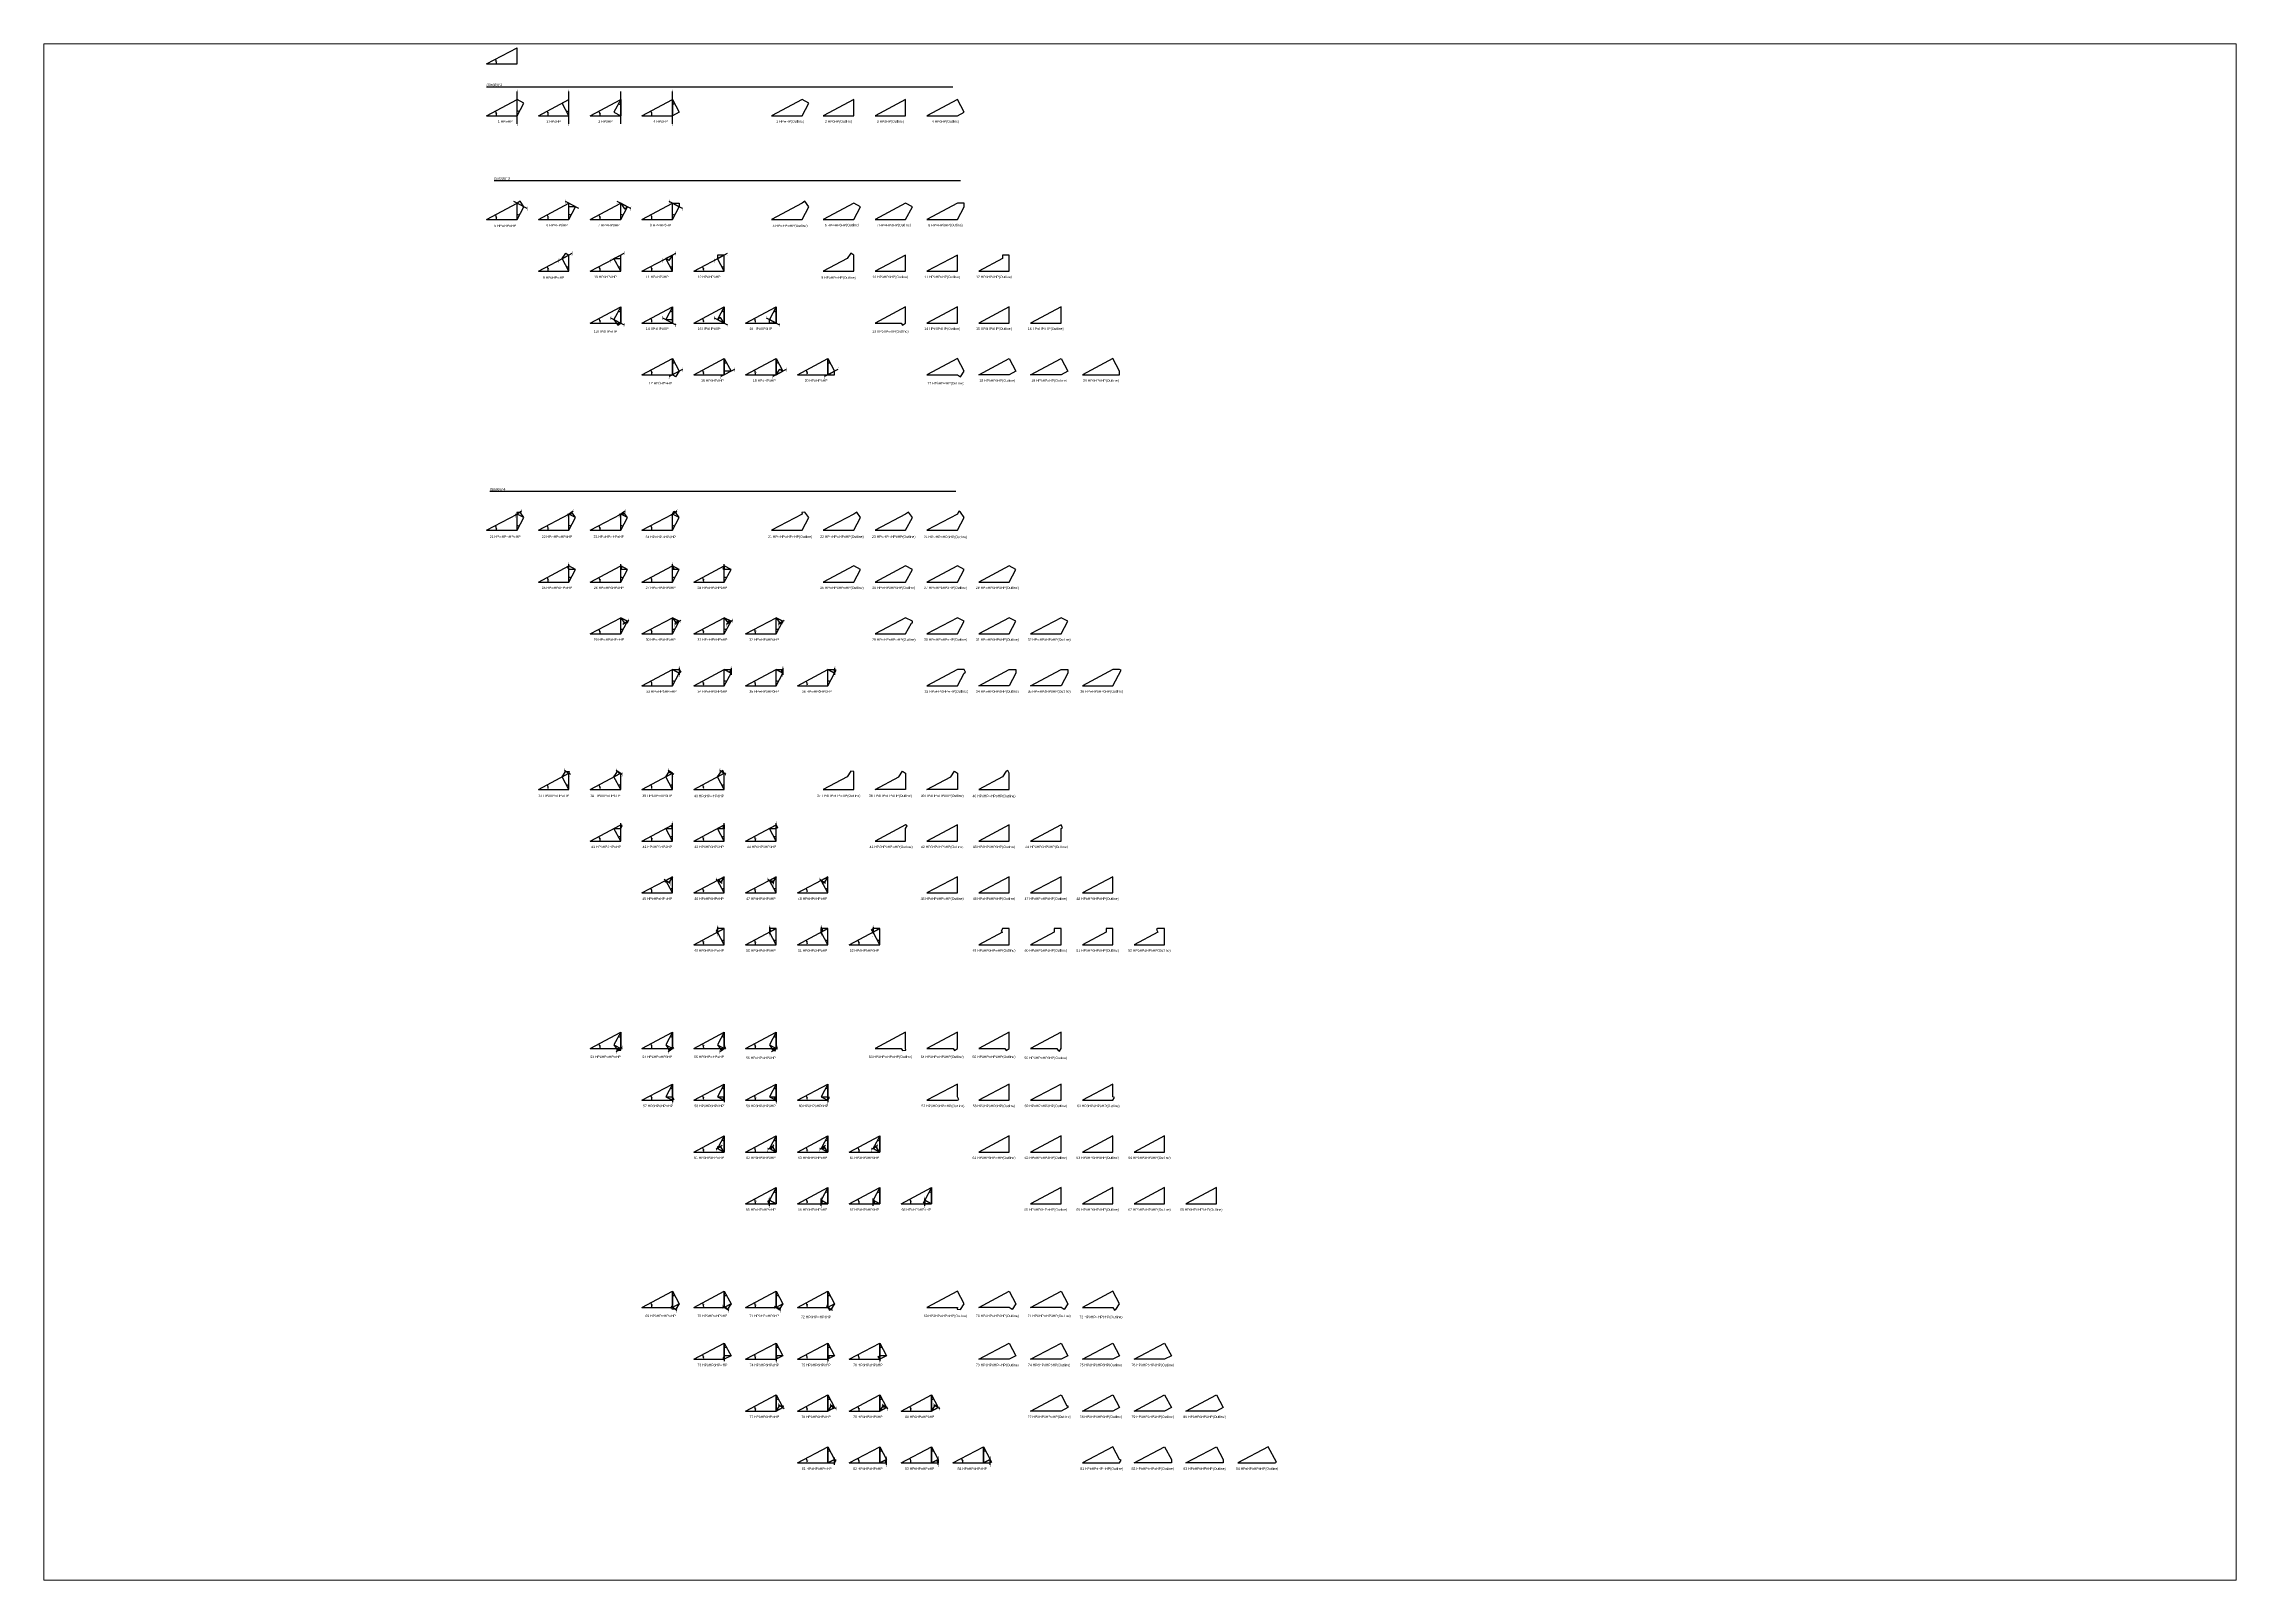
# Paper-space layout 'Layout1' of a CAD drawing. Header units: millimetres. Extents: x 29 to 262, y 20 to 183.
# The model-space entities are those that its viewports show. They can reach past a viewport. Long polylines and large blocks are cut down to what shows.
import ezdxf
from ezdxf.enums import TextEntityAlignment as Align

# ---------------------------------------------------------------- set-up
doc = ezdxf.new("R2010")
doc.units = ezdxf.units.MM
doc.header["$PDMODE"] = 35
doc.linetypes.add('DASHED', pattern=[19.05, 12.7, -6.35])
for name, color, linetype in [('BASE', 170, 'Continuous'), ('HYPOTENUSE', 20, 'Continuous'), ('PERPENDICULAR', 90, 'Continuous')]:
    doc.layers.add(name, color=color, linetype=linetype)
doc.styles.add('Arial', font='arial.ttf')
doc.dimstyles.new('ISO-25', dxfattribs={"dimtxt": 250, "dimasz": 100, "dimexe": 1.25, "dimexo": 0.625, "dimgap": 100, "dimtad": 1, "dimdec": 0, "dimtxsty": 'Arial', "dimcen": 2.5, "dimadec": 0, "dimazin": 0, "dimtfac": 1, "dimtdec": 0, "dimtmove": 0, "dimatfit": 3, "dimfxl": 1, "dimarcsym": 0})

# ---------------------------------------------------------------- blocks, each defined once
blk = doc.blocks.new('*D2')
at = {"color": 0, "lineweight": -2, "ltscale": 100, "transparency": 16777216}
blk.add_arc((0, 0), 4906, 4.088446, 23.911554, dxfattribs=at)
at = {"color": 0, "ltscale": 100, "transparency": 16777216}
for points in [[(4432, 1963), (4537, 2014), (4332, 2303)], [(4952, 352), (4835, 348), (4906, 0)]]:
    blk.add_solid(points, dxfattribs=at)
at = {"layer": 'Defpoints', "color": 0, "ltscale": 100, "transparency": 16777216}
for p in [(0, 0), (0, 0), (4841, 796), (15000, 7976), (15000, 0)]:
    blk.add_point(p, dxfattribs=at)
at = {"color": 0, "ltscale": 100, "transparency": 16777216, "insert": (5055, 1260), "char_height": 400, "attachment_point": 5, "rotation": 284, "style": 'Arial'}
blk.add_mtext('28°', dxfattribs=at)
blk = doc.blocks.new('GTN')
at = {"layer": 'BASE'}
blk.add_line((0, 0), (15000, 0), dxfattribs=at)
at = {"layer": 'HYPOTENUSE'}
blk.add_line((0, 0), (15000, 7975.6), dxfattribs=at)
at = {"layer": 'PERPENDICULAR'}
blk.add_line((15000, 0), (15000, 7975.6), dxfattribs=at)
at = {"color": 4, "ltscale": 100}
dim = blk.add_angular_dim_2l(base=(4841, 795.6), line1=((0, 0), (15000, 0)), line2=((0, 0), (15000, 7975.6)), dimstyle='ISO-25', override={"dimtxt": 400, "dimasz": 350, "dimgap": 100}, dxfattribs=at)
dim.commit()
dim.dimension.update_dxf_attribs({"geometry": '*D2', "text_midpoint": (5055.4, 1260.5)})

msp = doc.modelspace()

# ---------------------------------------------------------------- linework, layer by layer
at = {"linetype": 'DASHED', "ltscale": 100}
for p, q in [((130908, 5371), (360253, 5371)), ((134673, -40707), (364019, -40707)), ((132445, -193604), (361791, -193604))]:
    msp.add_line(p, q, dxfattribs=at)
at = {"linetype": 'DASHED', "ltscale": 70}
for p, q in [((145908, -12928), (145908, 3023)), ((171391, -12928), (171391, 3023)), ((196873, -12928), (196873, 3023)), ((222356, -12928), (222356, 3023)), ((150867, -54567), (144255, -51052)), ((176350, -54567), (169738, -51052)), ((201832, -54567), (195220, -51052)), ((227315, -54567), (220703, -51052)), ((166431, -80050), (173044, -76535)), ((191914, -80050), (198526, -76535)), ((217397, -80050), (224009, -76535)), ((242880, -80050), (249492, -76535)), ((191914, -108235), (198526, -111751)), ((217397, -108235), (224009, -111751)), ((242880, -108235), (249492, -111751)), ((268363, -108235), (274975, -111751)), ((227315, -133718), (220703, -137234)), ((252798, -133718), (246186, -137234)), ((278281, -133718), (271669, -137234)), ((303764, -133718), (297152, -137234)), ((148094, -203353), (145179, -205319)), ((173577, -203353), (170662, -205319)), ((199059, -203353), (196145, -205319)), ((224542, -203353), (221628, -205319)), ((171391, -232947), (171391, -229432)), ((196873, -232947), (196873, -229432)), ((222356, -232947), (222356, -229432)), ((247839, -232947), (247839, -229432)), ((197993, -259026), (200908, -257060)), ((223476, -259026), (226391, -257060)), ((248959, -259026), (251874, -257060)), ((274442, -259026), (277357, -257060)), ((225662, -280397), (225662, -283913)), ((251145, -280397), (251145, -283913)), ((276628, -280397), (276628, -283913)), ((302111, -280397), (302111, -283913)), ((169205, -330767), (172119, -332733)), ((194687, -330767), (197602, -332733)), ((220170, -330767), (223085, -332733)), ((245653, -330767), (248568, -332733)), ((196873, -360361), (196873, -356846)), ((222356, -360361), (222356, -356846)), ((247839, -360361), (247839, -356846)), ((273322, -360361), (273322, -356846)), ((221236, -386440), (218321, -384474)), ((246719, -386440), (243804, -384474)), ((272202, -386440), (269287, -384474)), ((297685, -386440), (294770, -384474)), ((244533, -407811), (244533, -411327)), ((270016, -407811), (270016, -411327)), ((295499, -407811), (295499, -411327)), ((320981, -407811), (320981, -411327)), ((194687, -469106), (197602, -467140)), ((220170, -469106), (223085, -467140)), ((245653, -469106), (248568, -467140)), ((271136, -469106), (274051, -467140)), ((222356, -490478), (222356, -493993)), ((247839, -490478), (247839, -493993)), ((273322, -490478), (273322, -493993)), ((298805, -490478), (298805, -493993)), ((246719, -515365), (243804, -517331)), ((272202, -515365), (269287, -517331)), ((297685, -515365), (294770, -517331)), ((323167, -515365), (320253, -517331)), ((270016, -544959), (270016, -541443)), ((295499, -544959), (295499, -541443)), ((320981, -544959), (320981, -541443)), ((346464, -544959), (346464, -541443)), ((224542, -596520), (221628, -594554)), ((250025, -596520), (247110, -594554)), ((275508, -596520), (272593, -594554)), ((300991, -596520), (298076, -594554)), ((247839, -617892), (247839, -621407)), ((273322, -617892), (273322, -621407)), ((298805, -617892), (298805, -621407)), ((324287, -617892), (324287, -621407)), ((274442, -642779), (277357, -644745)), ((299925, -642779), (302839, -644745)), ((325408, -642779), (328322, -644745)), ((350890, -642779), (353805, -644745)), ((302111, -672373), (302111, -668857)), ((327594, -672373), (327594, -668857)), ((353076, -672373), (353076, -668857)), ((378559, -672373), (378559, -668857))]:
    msp.add_line(p, q, dxfattribs=at)
at = {"linetype": 'DASHED'}
for points in [[(286063, -965), (271063, -8941), (286063, -8941), (289369, -2723)], [(311546, -965), (296546, -8941), (311546, -8941)], [(337029, -965), (322029, -8941), (337029, -8941)], [(365818, -7183), (362512, -965), (347512, -8941), (362512, -8941)], [(286063, -51931), (271063, -59906), (286063, -59906), (289369, -53689), (287521, -50948)], [(311546, -51931), (296546, -59906), (311546, -59906), (314852, -53689)], [(337029, -51931), (322029, -59906), (337029, -59906), (340335, -53689)], [(365818, -51931), (362512, -51931), (347512, -59906), (362512, -59906), (365818, -53689)], [(310089, -76431), (308240, -79171), (296546, -85389), (311546, -85389), (311546, -77413)], [(337029, -77413), (322029, -85389), (337029, -85389)], [(362512, -77413), (347512, -85389), (362512, -85389)], [(384689, -79171), (372995, -85389), (387995, -85389), (387995, -77413), (384689, -77413)], [(337029, -110872), (337029, -102896), (322029, -110872), (334909, -110872), (335572, -111855)], [(362512, -110872), (362512, -102896), (347512, -110872)], [(387995, -110872), (387995, -102896), (372995, -110872)], [(398477, -110872), (413477, -110872), (413477, -102896)], [(365818, -134597), (362512, -128379), (347512, -136355), (362512, -136355), (363969, -137338)], [(387995, -136355), (372995, -136355), (387995, -128379), (391301, -134597)], [(413477, -136355), (398477, -136355), (413477, -128379), (416783, -134597)], [(442266, -134597), (438960, -128379), (423960, -136355), (442266, -136355)], [(286063, -204828), (271063, -212803), (286063, -212803), (289369, -206585), (287521, -203845), (285977, -204007)], [(311546, -204828), (296546, -212803), (311546, -212803), (314852, -206585), (313003, -203845)], [(337029, -204828), (322029, -212803), (337029, -212803), (340335, -206585), (338486, -203845)], [(363240, -203457), (362512, -204828), (347512, -212803), (362512, -212803), (365818, -206585), (363969, -203845)], [(311546, -230310), (296546, -238286), (311546, -238286), (314852, -232068)], [(340335, -232068), (337029, -230310), (322029, -238286), (337029, -238286)], [(362512, -230310), (347512, -238286), (362512, -238286), (365818, -232068)], [(387995, -230310), (372995, -238286), (387995, -238286), (391301, -232068)], [(340335, -257551), (337029, -255793), (322029, -263769), (337029, -263769), (339868, -258430), (340421, -258372)], [(365818, -257551), (362512, -255793), (347512, -263769), (362512, -263769)], [(391301, -257551), (387995, -255793), (372995, -263769), (387995, -263769)], [(413477, -263769), (416783, -257551), (413477, -255793), (398477, -263769)], [(365818, -281276), (362512, -281276), (347512, -289252), (362512, -289252), (365818, -283034), (366546, -282647)], [(391301, -283034), (387995, -289252), (372995, -289252), (387995, -281276), (391301, -281276)], [(416783, -283034), (413477, -289252), (398477, -289252), (413477, -281276), (416783, -281276)], [(442266, -281276), (438960, -281276), (423960, -289252), (438960, -289252), (442995, -281664)], [(310089, -331259), (308240, -334000), (296546, -340217), (311546, -340217), (311546, -332242), (311632, -331421)], [(337029, -332242), (337029, -340217), (322029, -340217), (333723, -334000), (335572, -331259)], [(362512, -332242), (362512, -340217), (347512, -340217), (359206, -334000), (361054, -331259)], [(386537, -331259), (384689, -334000), (372995, -340217), (387995, -340217), (387995, -332242), (387266, -330871)], [(337029, -357725), (322029, -365700), (337029, -365700), (337029, -359482), (337758, -358112)], [(362512, -357725), (347512, -365700), (362512, -365700)], [(387995, -357725), (372995, -365700), (387995, -365700)], [(414206, -359095), (413477, -357725), (398477, -365700), (413477, -365700), (413477, -359482)], [(362512, -383207), (347512, -391183), (362512, -391183)], [(387995, -383207), (372995, -391183), (387995, -391183)], [(413477, -383207), (398477, -391183), (413477, -391183)], [(438960, -383207), (423960, -391183), (438960, -391183)], [(384689, -410448), (372995, -416666), (387995, -416666), (387995, -408690), (384689, -408690), (383960, -410061)], [(410171, -410448), (398477, -416666), (413477, -416666), (413477, -408690), (410171, -408690)], [(435654, -410448), (423960, -416666), (438960, -416666), (438960, -408690), (435654, -408690)], [(460408, -409078), (461137, -410448), (449443, -416666), (464443, -416666), (464443, -408690), (461137, -408690)], [(337029, -467632), (337029, -459656), (322029, -467632), (334909, -467632), (335572, -468615), (337115, -468452)], [(362512, -467632), (362512, -459656), (347512, -467632), (360391, -467632), (361054, -468615)], [(387995, -467632), (387995, -459656), (372995, -467632), (385874, -467632), (386537, -468615)], [(412749, -469002), (413477, -467632), (413477, -459656), (398477, -467632), (411357, -467632), (412020, -468615)], [(363240, -492727), (362512, -491356), (362512, -485139), (347512, -493114), (362512, -493114)], [(387995, -493114), (387995, -485139), (372995, -493114)], [(413477, -493114), (413477, -485139), (398477, -493114)], [(438960, -491356), (438960, -485139), (423960, -493114), (438960, -493114), (439689, -491744)], [(387995, -518597), (387995, -510622), (372995, -518597)], [(413477, -518597), (413477, -510622), (398477, -518597)], [(438960, -518597), (438960, -510622), (423960, -518597)], [(464443, -518597), (464443, -510622), (449443, -518597)], [(398477, -544080), (413477, -544080), (413477, -536104)], [(423960, -544080), (438960, -544080), (438960, -536104)], [(449443, -544080), (464443, -544080), (464443, -536104)], [(474926, -544080), (489926, -544080), (489926, -536104)], [(365818, -593288), (362512, -587070), (347512, -595046), (362512, -595046), (362425, -595866), (363969, -596029)], [(387995, -595046), (372995, -595046), (387995, -587070), (391301, -593288), (389452, -596029)], [(413477, -595046), (398477, -595046), (413477, -587070), (416783, -593288), (414935, -596029)], [(442266, -593288), (438960, -587070), (423960, -595046), (438960, -595046), (439689, -596416), (440418, -596029)], [(387995, -620528), (372995, -620528), (387995, -612553), (391301, -618771)], [(413477, -620528), (398477, -620528), (413477, -612553), (416783, -618771)], [(438960, -620528), (423960, -620528), (438960, -612553), (442266, -618771)], [(464443, -620528), (449443, -620528), (464443, -612553), (467749, -618771)], [(416870, -643433), (416783, -644253), (413477, -646011), (398477, -646011), (413477, -638036), (416316, -643375)], [(438960, -646011), (423960, -646011), (438960, -638036), (442266, -644253)], [(464443, -646011), (449443, -646011), (464443, -638036), (467749, -644253)], [(489926, -646011), (474926, -646011), (489926, -638036), (493232, -644253)], [(442266, -669736), (438960, -663518), (423960, -671494), (442266, -671494), (442995, -670124)], [(467749, -669736), (467749, -671494), (449443, -671494), (464443, -663518)], [(493232, -669736), (493232, -671494), (474926, -671494), (489926, -663518)], [(519443, -671107), (515409, -663518), (500409, -671494), (518715, -671494)]]:
    msp.add_lwpolyline(points, close=True, dxfattribs=at)

# ---------------------------------------------------------------- block references
for p in [(130908, 16542), (130908, -8941), (156391, -8941), (181873, -8941), (207356, -8941), (130908, -59906), (156391, -59906), (181873, -59906), (207356, -59906), (156391, -85389), (181873, -85389), (207356, -85389), (232839, -85389), (181873, -110872), (207356, -110872), (232839, -110872), (258322, -110872), (207356, -136355), (232839, -136355), (258322, -136355), (283805, -136355), (130908, -212803), (156391, -212803), (181873, -212803), (207356, -212803), (156391, -238286), (181873, -238286), (207356, -238286), (232839, -238286), (181873, -263769), (207356, -263769), (232839, -263769), (258322, -263769), (207356, -289252), (232839, -289252), (258322, -289252), (283805, -289252), (156391, -340217), (181873, -340217), (207356, -340217), (232839, -340217), (181873, -365700), (207356, -365700), (232839, -365700), (258322, -365700), (207356, -391183), (232839, -391183), (258322, -391183), (283805, -391183), (232839, -416666), (258322, -416666), (283805, -416666), (309287, -416666), (181873, -467632), (207356, -467632), (232839, -467632), (258322, -467632), (207356, -493114), (232839, -493114), (258322, -493114), (283805, -493114), (232839, -518597), (258322, -518597), (283805, -518597), (309287, -518597), (258322, -544080), (283805, -544080), (309287, -544080), (334770, -544080), (207356, -595046), (232839, -595046), (258322, -595046), (283805, -595046), (232839, -620528), (258322, -620528), (283805, -620528), (309287, -620528), (258322, -646011), (283805, -646011), (309287, -646011), (334770, -646011), (283805, -671494), (309287, -671494), (334770, -671494), (360253, -671494)]:
    msp.add_blockref('GTN', p, dxfattribs=at)
at = {"linetype": 'DASHED', "ltscale": 100}
for p, xscale, yscale, zscale, rotation in [((145908, -8941), 0.4694715627858909, 0.4694715627858909, 0.4694715627858909, 62), ((171391, -8941), -0.4694715627858909, 0.4694715627858909, 0.4694715627858909, 298), ((196873, -965), 0.469471562785891, 0.469471562785891, 0.469471562785891, 242), ((222356, -965), -0.469471562785891, 0.469471562785891, 0.469471562785891, 118), ((145908, -59906), 0.4694715627858909, 0.4694715627858909, 0.4694715627858909, 62), ((149214, -53689), 0.220403548264628, 0.220403548264628, 0.220403548264628, 124), ((171391, -59906), 0.4694715627858909, 0.4694715627858909, 0.4694715627858909, 62), ((196873, -59906), 0.4694715627858909, 0.4694715627858909, 0.4694715627858909, 62), ((196873, -51931), 0.220403548264628, 0.220403548264628, 0.220403548264628, 304.0000000000001), ((222356, -59906), 0.4694715627858909, 0.4694715627858909, 0.4694715627858909, 62), ((222356, -51931), -0.220403548264628, 0.220403548264628, 0.220403548264628, 180), ((168084, -79171), -0.220403548264628, 0.220403548264628, 0.220403548264628, 235.9999999999998), ((171391, -85389), -0.4694715627858909, 0.4694715627858909, 0.4694715627858909, 298), ((196873, -85389), -0.4694715627858909, 0.4694715627858909, 0.4694715627858909, 298), ((222356, -77413), -0.220403548264628, 0.220403548264628, 0.220403548264628, 55.99999999999988), ((222356, -85389), -0.4694715627858909, 0.4694715627858909, 0.4694715627858909, 298), ((247839, -85389), -0.4694715627858909, 0.4694715627858909, 0.4694715627858909, 298), ((247839, -77413), 0.220403548264628, 0.220403548264628, 0.220403548264628, 180), ((196873, -102896), 0.469471562785891, 0.469471562785891, 0.469471562785891, 242), ((222356, -102896), 0.469471562785891, 0.469471562785891, 0.469471562785891, 242), ((247839, -102896), 0.469471562785891, 0.469471562785891, 0.469471562785891, 242), ((273322, -102896), 0.469471562785891, 0.469471562785891, 0.469471562785891, 242), ((193567, -109114), 0.220403548264628, 0.220403548264628, 0.220403548264628, 304.0000000000001), ((219050, -109114), -0.220403548264628, 0.220403548264628, 0.220403548264628, 180), ((247839, -110872), 0.220403548264628, 0.220403548264628, 0.220403548264628, 124), ((222356, -128379), -0.469471562785891, 0.469471562785891, 0.469471562785891, 118), ((247839, -128379), -0.469471562785891, 0.469471562785891, 0.469471562785891, 118), ((273322, -128379), -0.469471562785891, 0.469471562785891, 0.469471562785891, 118), ((298805, -128379), -0.469471562785891, 0.469471562785891, 0.469471562785891, 118), ((225662, -134597), -0.220403548264628, 0.220403548264628, 0.220403548264628, 55.99999999999988), ((251145, -134597), 0.220403548264628, 0.220403548264628, 0.220403548264628, 180), ((273322, -136355), -0.220403548264628, 0.220403548264628, 0.220403548264628, 235.9999999999998), ((145908, -212803), 0.4694715627858909, 0.4694715627858909, 0.4694715627858909, 62), ((147365, -203845), 0.103473198247351, 0.103473198247351, 0.103473198247351, 185.9999999999999), ((149214, -206585), 0.220403548264628, 0.220403548264628, 0.220403548264628, 124), ((171391, -212803), 0.4694715627858909, 0.4694715627858909, 0.4694715627858909, 62), ((172848, -203845), -0.103473198247351, 0.103473198247351, 0.103473198247351, 61.99999999999994), ((174697, -206585), 0.220403548264628, 0.220403548264628, 0.220403548264628, 124), ((196873, -212803), 0.4694715627858909, 0.4694715627858909, 0.4694715627858909, 62), ((196873, -204828), 0.103473198247351, 0.103473198247351, 0.103473198247351, 5.999999999999903), ((200179, -206585), 0.220403548264628, 0.220403548264628, 0.220403548264628, 124), ((222356, -212803), 0.4694715627858909, 0.4694715627858909, 0.4694715627858909, 62), ((222356, -204828), -0.103473198247351, 0.103473198247351, 0.103473198247351, 242), ((225662, -206585), 0.220403548264628, 0.220403548264628, 0.220403548264628, 124), ((171391, -238286), 0.4694715627858909, 0.4694715627858909, 0.4694715627858909, 62), ((171391, -232068), -0.10347319824735, 0.10347319824735, 0.10347319824735, 298), ((196873, -238286), 0.4694715627858909, 0.4694715627858909, 0.4694715627858909, 62), ((196873, -232068), 0.10347319824735, 0.10347319824735, 0.10347319824735, 62), ((222356, -238286), 0.4694715627858909, 0.4694715627858909, 0.4694715627858909, 62), ((222356, -230310), -0.10347319824735, 0.10347319824735, 0.10347319824735, 118), ((247839, -238286), 0.4694715627858909, 0.4694715627858909, 0.4694715627858909, 62), ((247839, -230310), 0.10347319824735, 0.10347319824735, 0.10347319824735, 242), ((196873, -263769), 0.4694715627858909, 0.4694715627858909, 0.4694715627858909, 62), ((196873, -255793), 0.220403548264628, 0.220403548264628, 0.220403548264628, 304.0000000000001), ((198722, -258534), 0.103473198247351, 0.103473198247351, 0.103473198247351, 5.999999999999903), ((222356, -263769), 0.4694715627858909, 0.4694715627858909, 0.4694715627858909, 62), ((222356, -255793), 0.220403548264628, 0.220403548264628, 0.220403548264628, 304.0000000000001), ((224205, -258534), -0.103473198247351, 0.103473198247351, 0.103473198247351, 242), ((247839, -263769), 0.4694715627858909, 0.4694715627858909, 0.4694715627858909, 62), ((247839, -255793), 0.220403548264628, 0.220403548264628, 0.220403548264628, 304.0000000000001), ((251145, -257551), 0.103473198247351, 0.103473198247351, 0.103473198247351, 185.9999999999999), ((273322, -263769), 0.4694715627858909, 0.4694715627858909, 0.4694715627858909, 62), ((273322, -255793), 0.220403548264628, 0.220403548264628, 0.220403548264628, 304.0000000000001), ((276628, -257551), -0.103473198247351, 0.103473198247351, 0.103473198247351, 61.99999999999994), ((222356, -289252), 0.4694715627858909, 0.4694715627858909, 0.4694715627858909, 62), ((222356, -281276), -0.220403548264628, 0.220403548264628, 0.220403548264628, 180), ((225662, -281276), -0.10347319824735, 0.10347319824735, 0.10347319824735, 118), ((247839, -289252), 0.4694715627858909, 0.4694715627858909, 0.4694715627858909, 62), ((247839, -281276), -0.220403548264628, 0.220403548264628, 0.220403548264628, 180), ((251145, -281276), 0.10347319824735, 0.10347319824735, 0.10347319824735, 242), ((273322, -289252), 0.4694715627858909, 0.4694715627858909, 0.4694715627858909, 62), ((273322, -281276), -0.220403548264628, 0.220403548264628, 0.220403548264628, 180), ((276628, -283034), -0.10347319824735, 0.10347319824735, 0.10347319824735, 298), ((298805, -289252), 0.4694715627858909, 0.4694715627858909, 0.4694715627858909, 62), ((298805, -281276), -0.220403548264628, 0.220403548264628, 0.220403548264628, 180), ((302111, -283034), 0.10347319824735, 0.10347319824735, 0.10347319824735, 62), ((168084, -334000), -0.220403548264628, 0.220403548264628, 0.220403548264628, 235.9999999999998), ((171391, -340217), -0.4694715627858909, 0.4694715627858909, 0.4694715627858909, 298), ((169933, -331259), -0.10347319824735, 0.10347319824735, 0.10347319824735, 173.9999999999987), ((193567, -334000), -0.220403548264628, 0.220403548264628, 0.220403548264628, 235.9999999999998), ((196873, -340217), -0.4694715627858909, 0.4694715627858909, 0.4694715627858909, 298), ((195416, -331259), 0.10347319824735, 0.10347319824735, 0.10347319824735, 297.9999999999987), ((219050, -334000), -0.220403548264628, 0.220403548264628, 0.220403548264628, 235.9999999999998), ((222356, -340217), -0.4694715627858909, 0.4694715627858909, 0.4694715627858909, 298), ((222356, -332242), -0.10347319824735, 0.10347319824735, 0.10347319824735, 353.9999999999989), ((244533, -334000), -0.220403548264628, 0.220403548264628, 0.220403548264628, 235.9999999999998), ((247839, -340217), -0.4694715627858909, 0.4694715627858909, 0.4694715627858909, 298), ((247839, -332242), 0.10347319824735, 0.10347319824735, 0.10347319824735, 117.9999999999987), ((196873, -365700), -0.4694715627858909, 0.4694715627858909, 0.4694715627858909, 298), ((196873, -359482), 0.10347319824735, 0.10347319824735, 0.10347319824735, 62), ((222356, -365700), -0.4694715627858909, 0.4694715627858909, 0.4694715627858909, 298), ((222356, -359482), -0.10347319824735, 0.10347319824735, 0.10347319824735, 298), ((247839, -365700), -0.4694715627858909, 0.4694715627858909, 0.4694715627858909, 298), ((247839, -357725), 0.10347319824735, 0.10347319824735, 0.10347319824735, 242), ((273322, -365700), -0.4694715627858909, 0.4694715627858909, 0.4694715627858909, 298), ((273322, -357725), -0.10347319824735, 0.10347319824735, 0.10347319824735, 118), ((220507, -385948), -0.10347319824735, 0.10347319824735, 0.10347319824735, 353.9999999999989), ((222356, -383207), -0.220403548264628, 0.220403548264628, 0.220403548264628, 55.99999999999988), ((222356, -391183), -0.4694715627858909, 0.4694715627858909, 0.4694715627858909, 298), ((247839, -383207), -0.220403548264628, 0.220403548264628, 0.220403548264628, 55.99999999999988), ((247839, -391183), -0.4694715627858909, 0.4694715627858909, 0.4694715627858909, 298), ((245990, -385948), 0.10347319824735, 0.10347319824735, 0.10347319824735, 117.9999999999987), ((270016, -384965), -0.103473198247352, 0.103473198247352, 0.103473198247352, 173.9999999999994), ((273322, -383207), -0.220403548264628, 0.220403548264628, 0.220403548264628, 55.99999999999988), ((273322, -391183), -0.4694715627858909, 0.4694715627858909, 0.4694715627858909, 298), ((298805, -383207), -0.220403548264628, 0.220403548264628, 0.220403548264628, 55.99999999999988), ((298805, -391183), -0.4694715627858909, 0.4694715627858909, 0.4694715627858909, 298), ((295499, -384965), 0.103473198247352, 0.103473198247352, 0.103473198247352, 297.9999999999993), ((244533, -408690), 0.10347319824735, 0.10347319824735, 0.10347319824735, 242), ((247839, -416666), -0.4694715627858909, 0.4694715627858909, 0.4694715627858909, 298), ((247839, -408690), 0.220403548264628, 0.220403548264628, 0.220403548264628, 180), ((270016, -408690), -0.10347319824735, 0.10347319824735, 0.10347319824735, 118), ((273322, -416666), -0.4694715627858909, 0.4694715627858909, 0.4694715627858909, 298), ((273322, -408690), 0.220403548264628, 0.220403548264628, 0.220403548264628, 180), ((295499, -410448), 0.10347319824735, 0.10347319824735, 0.10347319824735, 62), ((298805, -416666), -0.4694715627858909, 0.4694715627858909, 0.4694715627858909, 298), ((298805, -408690), 0.220403548264628, 0.220403548264628, 0.220403548264628, 180), ((320981, -410448), -0.10347319824735, 0.10347319824735, 0.10347319824735, 298), ((324287, -416666), -0.4694715627858909, 0.4694715627858909, 0.4694715627858909, 298), ((324287, -408690), 0.220403548264628, 0.220403548264628, 0.220403548264628, 180), ((196873, -459656), 0.469471562785891, 0.469471562785891, 0.469471562785891, 242), ((222356, -459656), 0.469471562785891, 0.469471562785891, 0.469471562785891, 242), ((247839, -459656), 0.469471562785891, 0.469471562785891, 0.469471562785891, 242), ((273322, -459656), 0.469471562785891, 0.469471562785891, 0.469471562785891, 242), ((193567, -465874), 0.220403548264628, 0.220403548264628, 0.220403548264628, 304.0000000000001), ((195416, -468615), 0.103473198247352, 0.103473198247352, 0.103473198247352, 6.000000000000756), ((219050, -465874), 0.220403548264628, 0.220403548264628, 0.220403548264628, 304.0000000000001), ((220899, -468615), -0.103473198247352, 0.103473198247352, 0.103473198247352, 242.0000000000007), ((244533, -465874), 0.220403548264628, 0.220403548264628, 0.220403548264628, 304.0000000000001), ((247839, -467632), 0.103473198247352, 0.103473198247352, 0.103473198247352, 186.0000000000007), ((270016, -465874), 0.220403548264628, 0.220403548264628, 0.220403548264628, 304.0000000000001), ((273322, -467632), -0.103473198247352, 0.103473198247352, 0.103473198247352, 62.00000000000066), ((222356, -485139), 0.469471562785891, 0.469471562785891, 0.469471562785891, 242), ((247839, -485139), 0.469471562785891, 0.469471562785891, 0.469471562785891, 242), ((273322, -485139), 0.469471562785891, 0.469471562785891, 0.469471562785891, 242), ((298805, -485139), 0.469471562785891, 0.469471562785891, 0.469471562785891, 242), ((219050, -491356), -0.220403548264628, 0.220403548264628, 0.220403548264628, 180), ((222356, -491356), -0.10347319824735, 0.10347319824735, 0.10347319824735, 118), ((244533, -491356), -0.220403548264628, 0.220403548264628, 0.220403548264628, 180), ((247839, -491356), 0.10347319824735, 0.10347319824735, 0.10347319824735, 242), ((270016, -491356), -0.220403548264628, 0.220403548264628, 0.220403548264628, 180), ((273322, -493114), -0.10347319824735, 0.10347319824735, 0.10347319824735, 298), ((295499, -491356), -0.220403548264628, 0.220403548264628, 0.220403548264628, 180), ((298805, -493114), 0.10347319824735, 0.10347319824735, 0.10347319824735, 62), ((245990, -515856), 0.103473198247351, 0.103473198247351, 0.103473198247351, 186.0000000000007), ((247839, -510622), 0.469471562785891, 0.469471562785891, 0.469471562785891, 242), ((247839, -518597), 0.220403548264628, 0.220403548264628, 0.220403548264628, 124), ((273322, -510622), 0.469471562785891, 0.469471562785891, 0.469471562785891, 242), ((271473, -515856), -0.103473198247352, 0.103473198247352, 0.103473198247352, 62.00000000000066), ((273322, -518597), 0.220403548264628, 0.220403548264628, 0.220403548264628, 124), ((295499, -516839), 0.103473198247352, 0.103473198247352, 0.103473198247352, 6.000000000000756), ((298805, -510622), 0.469471562785891, 0.469471562785891, 0.469471562785891, 242), ((298805, -518597), 0.220403548264628, 0.220403548264628, 0.220403548264628, 124), ((324287, -510622), 0.469471562785891, 0.469471562785891, 0.469471562785891, 242), ((320981, -516839), -0.103473198247352, 0.103473198247352, 0.103473198247352, 242.0000000000007), ((324287, -518597), 0.220403548264628, 0.220403548264628, 0.220403548264628, 124), ((273322, -536104), 0.469471562785891, 0.469471562785891, 0.469471562785891, 242), ((298805, -536104), 0.469471562785891, 0.469471562785891, 0.469471562785891, 242), ((324287, -536104), 0.469471562785891, 0.469471562785891, 0.469471562785891, 242), ((349770, -536104), 0.469471562785891, 0.469471562785891, 0.469471562785891, 242), ((270016, -544080), -0.10347319824735, 0.10347319824735, 0.10347319824735, 298), ((295499, -544080), 0.10347319824735, 0.10347319824735, 0.10347319824735, 62), ((320981, -542322), -0.10347319824735, 0.10347319824735, 0.10347319824735, 118), ((346464, -542322), 0.10347319824735, 0.10347319824735, 0.10347319824735, 242), ((222356, -587070), -0.469471562785891, 0.469471562785891, 0.469471562785891, 118), ((225662, -593288), -0.220403548264628, 0.220403548264628, 0.220403548264628, 55.99999999999988), ((247839, -587070), -0.469471562785891, 0.469471562785891, 0.469471562785891, 118), ((251145, -593288), -0.220403548264628, 0.220403548264628, 0.220403548264628, 55.99999999999988), ((273322, -587070), -0.469471562785891, 0.469471562785891, 0.469471562785891, 118), ((276628, -593288), -0.220403548264628, 0.220403548264628, 0.220403548264628, 55.99999999999988), ((298805, -587070), -0.469471562785891, 0.469471562785891, 0.469471562785891, 118), ((302111, -593288), -0.220403548264628, 0.220403548264628, 0.220403548264628, 55.99999999999988), ((223814, -596029), -0.103473198247348, 0.103473198247348, 0.103473198247348, 354.0000000000004), ((249296, -596029), 0.103473198247348, 0.103473198247348, 0.103473198247348, 118.0000000000003), ((273322, -595046), -0.10347319824735, 0.10347319824735, 0.10347319824735, 174.000000000001), ((298805, -595046), 0.10347319824735, 0.10347319824735, 0.10347319824735, 298.0000000000008), ((247839, -612553), -0.469471562785891, 0.469471562785891, 0.469471562785891, 118), ((273322, -612553), -0.469471562785891, 0.469471562785891, 0.469471562785891, 118), ((298805, -612553), -0.469471562785891, 0.469471562785891, 0.469471562785891, 118), ((324287, -612553), -0.469471562785891, 0.469471562785891, 0.469471562785891, 118), ((247839, -618771), 0.10347319824735, 0.10347319824735, 0.10347319824735, 242), ((251145, -618771), 0.220403548264628, 0.220403548264628, 0.220403548264628, 180), ((273322, -618771), -0.10347319824735, 0.10347319824735, 0.10347319824735, 118), ((276628, -618771), 0.220403548264628, 0.220403548264628, 0.220403548264628, 180), ((298805, -620528), 0.10347319824735, 0.10347319824735, 0.10347319824735, 62), ((302111, -618771), 0.220403548264628, 0.220403548264628, 0.220403548264628, 180), ((324287, -620528), -0.10347319824735, 0.10347319824735, 0.10347319824735, 298), ((327594, -618771), 0.220403548264628, 0.220403548264628, 0.220403548264628, 180), ((273322, -638036), -0.469471562785891, 0.469471562785891, 0.469471562785891, 118), ((273322, -646011), -0.220403548264628, 0.220403548264628, 0.220403548264628, 235.9999999999998), ((275171, -643270), -0.10347319824735, 0.10347319824735, 0.10347319824735, 174.000000000001), ((298805, -638036), -0.469471562785891, 0.469471562785891, 0.469471562785891, 118), ((298805, -646011), -0.220403548264628, 0.220403548264628, 0.220403548264628, 235.9999999999998), ((300653, -643270), 0.10347319824735, 0.10347319824735, 0.10347319824735, 298.0000000000008), ((324287, -638036), -0.469471562785891, 0.469471562785891, 0.469471562785891, 118), ((324287, -646011), -0.220403548264628, 0.220403548264628, 0.220403548264628, 235.9999999999998), ((327594, -644253), -0.10347319824735, 0.10347319824735, 0.10347319824735, 354.0000000000009), ((349770, -638036), -0.469471562785891, 0.469471562785891, 0.469471562785891, 118), ((349770, -646011), -0.220403548264628, 0.220403548264628, 0.220403548264628, 235.9999999999998), ((353076, -644253), 0.10347319824735, 0.10347319824735, 0.10347319824735, 118.0000000000008), ((298805, -663518), -0.469471562785891, 0.469471562785891, 0.469471562785891, 118), ((324287, -663518), -0.469471562785891, 0.469471562785891, 0.469471562785891, 118), ((349770, -663518), -0.469471562785891, 0.469471562785891, 0.469471562785891, 118), ((375253, -663518), -0.469471562785891, 0.469471562785891, 0.469471562785891, 118), ((302111, -671494), 0.10347319824735, 0.10347319824735, 0.10347319824735, 62), ((327594, -671494), -0.10347319824735, 0.10347319824735, 0.10347319824735, 298), ((353076, -669736), 0.10347319824735, 0.10347319824735, 0.10347319824735, 242), ((378559, -669736), -0.10347319824735, 0.10347319824735, 0.10347319824735, 118)]:
    msp.add_blockref('GTN', p, dxfattribs=dict(at, xscale=xscale, yscale=yscale, zscale=zscale, rotation=rotation))
at = {"linetype": 'DASHED', "ltscale": 100, "yscale": 0.220403548264628, "zscale": 0.220403548264628}
for p, xscale in [((174697, -53689), -0.220403548264628), ((193567, -79171), 0.220403548264628), ((273322, -110872), -0.220403548264628), ((298805, -136355), 0.220403548264628), ((174697, -232068), -0.220403548264628), ((200179, -232068), -0.220403548264628), ((225662, -232068), -0.220403548264628), ((251145, -232068), -0.220403548264628), ((193567, -359482), 0.220403548264628), ((219050, -359482), 0.220403548264628), ((244533, -359482), 0.220403548264628), ((270016, -359482), 0.220403548264628), ((273322, -544080), -0.220403548264628), ((298805, -544080), -0.220403548264628), ((324287, -544080), -0.220403548264628), ((349770, -544080), -0.220403548264628), ((298805, -671494), 0.220403548264628), ((324287, -671494), 0.220403548264628), ((349770, -671494), 0.220403548264628), ((375253, -671494), 0.220403548264628)]:
    msp.add_blockref('GTN', p, dxfattribs=dict(at, xscale=xscale))

# ---------------------------------------------------------------- texts
at = {"linetype": 'DASHED', "ltscale": 100, "style": 'Arial'}
for s, p in [('(Sin(Θ))^ 2', (130908, 5371)), ('(Sin(Θ))^ 3', (134673, -40707)), ('(Sin(Θ))^ 4', (132445, -193604))]:
    msp.add_text(s, height=1200, dxfattribs=at).set_placement(p, align=Align.BOTTOM_LEFT)
for s, p in [('⌡', (145908, 3023)), ('⌡', (171391, 3023)), ('⌡', (196873, 3023)), ('⌡', (222356, 3023)), ('1 HP∞HP', (140061, -11732)), ('⌠', (145908, -12928)), ('2 HPóHP', (163891, -11732)), ('⌠', (171391, -12928)), ('3 HPöHP', (189373, -11732)), ('⌠', (196873, -12928)), ('4 HPòHP', (216509, -11732)), ('⌠', (222356, -12928)), ('1 HP∞HP(Outline)', (280216, -11732)), ('2 HPóHP(Outline)', (304046, -11732)), ('3 HPöHP(Outline)', (329529, -11732)), ('4 HPòHP(Outline)', (356665, -11732)), ('⌡', (144255, -51052)), ('⌠', (150867, -54567)), ('⌡', (169738, -51052)), ('⌠', (176350, -54567)), ('⌡', (195220, -51052)), ('⌠', (201832, -54567)), ('⌡', (220703, -51052)), ('⌠', (227315, -54567)), ('5 HP∞HP∞HP', (140061, -63042)), ('6 HP∞HPóHP', (165544, -62698)), ('7 HP∞HPöHP', (191026, -62698)), ('8 HP∞HPòHP', (216509, -62698)), ('5 HP∞HP∞HP(Outline)', (280216, -63042)), ('6 HP∞HPóHP(Outline)', (305699, -62698)), ('7 HP∞HPöHP(Outline)', (331182, -62698)), ('8 HP∞HPòHP(Outline)', (356665, -62698)), ('⌠', (166431, -80050)), ('⌡', (173044, -76535)), ('⌠', (191914, -80050)), ('⌡', (198526, -76535)), ('⌠', (217397, -80050)), ('⌡', (224009, -76535)), ('⌠', (242880, -80050)), ('⌡', (249492, -76535)), ('9 HPóHP∞HP', (163891, -88525)), ('10 HPóHPóHP', (189373, -88181)), ('11 HPóHPöHP', (214856, -88181)), ('12 HPóHPòHP', (240339, -88181)), ('9 HPóHP∞HP(Outline)', (304046, -88525)), ('10 HPóHPóHP(Outline)', (329529, -88181)), ('11 HPóHPöHP(Outline)', (355012, -88181)), ('12 HPóHPòHP(Outline)', (380495, -88181)), ('⌠', (191914, -108235)), ('⌠', (217397, -108235)), ('⌠', (242880, -108235)), ('⌠', (268363, -108235)), ('13 HPöHP∞HP', (189373, -114990)), ('⌡', (198526, -111751)), ('14 HPöHPóHP', (214856, -113663)), ('⌡', (224009, -111751)), ('15 HPöHPöHP', (240339, -113663)), ('⌡', (249492, -111751)), ('16 HPöHPòHP', (265822, -113663)), ('⌡', (274975, -111751)), ('13 HPöHP∞HP(Outline)', (329529, -114990)), ('14 HPöHPóHP(Outline)', (355012, -113663)), ('15 HPöHPöHP(Outline)', (380495, -113663)), ('16 HPöHPòHP(Outline)', (405977, -113663)), ('17 HPòHP∞HP', (216509, -140473)), ('⌡', (220703, -137234)), ('⌠', (227315, -133718)), ('18 HPòHPóHP', (241992, -139146)), ('⌡', (246186, -137234)), ('⌠', (252798, -133718)), ('19 HPòHPöHP', (267475, -139146)), ('⌡', (271669, -137234)), ('⌠', (278281, -133718)), ('20 HPòHPòHP', (292958, -139146)), ('⌡', (297152, -137234)), ('⌠', (303764, -133718)), ('17 HPòHP∞HP(Outline)', (356665, -140473)), ('18 HPòHPóHP(Outline)', (382148, -139146)), ('19 HPòHPöHP(Outline)', (407630, -139146)), ('20 HPòHPòHP(Outline)', (433113, -139146)), ('⌡', (145179, -205319)), ('⌠', (148094, -203353)), ('⌡', (170662, -205319)), ('⌠', (173577, -203353)), ('⌡', (196145, -205319)), ('⌠', (199059, -203353)), ('⌡', (221628, -205319)), ('⌠', (224542, -203353)), ('21 HP∞HP∞HP∞HP', (140061, -215939)), ('22 HP∞HP∞HPóHP', (165544, -215939)), ('23 HP∞HP∞HPöHP', (191026, -215939)), ('24 HP∞HP∞HPòHP', (216509, -216074)), ('21 HP∞HP∞HP∞HP(Outline)', (280216, -215939)), ('22 HP∞HP∞HPóHP(Outline)', (305699, -215939)), ('23 HP∞HP∞HPöHP(Outline)', (331182, -215939)), ('24 HP∞HP∞HPòHP(Outline)', (356665, -216074)), ('⌡', (171391, -229432)), ('⌠', (171391, -232947)), ('⌡', (196873, -229432)), ('⌠', (196873, -232947)), ('⌡', (222356, -229432)), ('⌠', (222356, -232947)), ('⌡', (247839, -229432)), ('⌠', (247839, -232947)), ('25 HP∞HPóHP∞HP', (165544, -241078)), ('26 HP∞HPóHPóHP', (191026, -241078)), ('27 HP∞HPóHPöHP', (216509, -241078)), ('28 HP∞HPóHPòHP', (241992, -241078)), ('25 HP∞HPóHP∞HP(Outline)', (305699, -241078)), ('26 HP∞HPóHPóHP(Outline)', (331182, -241078)), ('27 HP∞HPóHPöHP(Outline)', (356665, -241078)), ('28 HP∞HPóHPòHP(Outline)', (382148, -241078)), ('⌠', (197993, -259026)), ('⌡', (200908, -257060)), ('⌠', (223476, -259026)), ('⌡', (226391, -257060)), ('⌠', (248959, -259026)), ('⌡', (251874, -257060)), ('⌠', (274442, -259026)), ('⌡', (277357, -257060)), ('29 HP∞HPöHP∞HP', (191070, -266560)), ('30 HP∞HPöHPóHP', (216509, -266560)), ('31 HP∞HPöHPöHP', (241992, -266560)), ('32 HP∞HPöHPòHP', (267475, -266560)), ('29 HP∞HPöHP∞HP(Outline)', (331225, -266560)), ('30 HP∞HPöHPóHP(Outline)', (356665, -266560)), ('31 HP∞HPöHPöHP(Outline)', (382148, -266560)), ('32 HP∞HPöHPòHP(Outline)', (407630, -266560)), ('⌠', (225662, -280397)), ('⌠', (251145, -280397)), ('⌠', (276628, -280397)), ('⌠', (302111, -280397)), ('⌡', (225662, -283913)), ('⌡', (251145, -283913)), ('⌡', (276628, -283913)), ('⌡', (302111, -283913)), ('33 HP∞HPòHP∞HP', (216874, -292043)), ('34 HP∞HPòHPóHP', (241992, -292043)), ('35 HP∞HPòHPöHP', (267475, -292043)), ('36 HP∞HPòHPòHP', (293322, -292043)), ('33 HP∞HPòHP∞HP(Outline)', (357029, -292043)), ('34 HP∞HPòHPóHP(Outline)', (382148, -292043)), ('35 HP∞HPòHPöHP(Outline)', (407630, -292043)), ('36 HP∞HPòHPòHP(Outline)', (433478, -292043)), ('⌠', (169205, -330767)), ('⌡', (172119, -332733)), ('⌠', (194687, -330767)), ('⌡', (197602, -332733)), ('⌠', (220170, -330767)), ('⌡', (223085, -332733)), ('⌠', (245653, -330767)), ('⌡', (248568, -332733)), ('37 HPóHP∞HP∞HP', (163934, -343353)), ('38 HPóHP∞HPóHP', (189373, -343353)), ('39 HPóHP∞HPöHP', (214856, -343353)), ('40 HPóHP∞HPòHP', (240339, -343489)), ('37 HPóHP∞HP∞HP(Outline)', (304089, -343353)), ('38 HPóHP∞HPóHP(Outline)', (329529, -343353)), ('39 HPóHP∞HPöHP(Outline)', (355012, -343353)), ('40 HPóHP∞HPòHP(Outline)', (380495, -343489)), ('⌡', (196873, -356846)), ('⌠', (196873, -360361)), ('⌡', (222356, -356846)), ('⌠', (222356, -360361)), ('⌡', (247839, -356846)), ('⌠', (247839, -360361)), ('⌡', (273322, -356846)), ('⌠', (273322, -360361)), ('41 HPóHPóHP∞HP', (189738, -368492)), ('42 HPóHPóHPóHP', (214856, -368492)), ('43 HPóHPóHPöHP', (240339, -368492)), ('44 HPóHPóHPòHP', (266186, -368492)), ('41 HPóHPóHP∞HP(Outline)', (329893, -368492)), ('42 HPóHPóHPóHP(Outline)', (355012, -368492)), ('43 HPóHPóHPöHP(Outline)', (380495, -368492)), ('44 HPóHPóHPòHP(Outline)', (406342, -368492)), ('⌡', (218321, -384474)), ('⌠', (221236, -386440)), ('⌡', (243804, -384474)), ('⌠', (246719, -386440)), ('⌡', (269287, -384474)), ('⌠', (272202, -386440)), ('⌡', (294770, -384474)), ('⌠', (297685, -386440)), ('45 HPóHPöHP∞HP', (214856, -393975)), ('46 HPóHPöHPóHP', (240339, -393975)), ('47 HPóHPöHPöHP', (265822, -393975)), ('48 HPóHPöHPòHP', (291305, -393975)), ('45 HPóHPöHP∞HP(Outline)', (355012, -393975)), ('46 HPóHPöHPóHP(Outline)', (380495, -393975)), ('47 HPóHPöHPöHP(Outline)', (405977, -393975)), ('48 HPóHPöHPòHP(Outline)', (431460, -393975)), ('⌠', (244533, -407811)), ('⌠', (270016, -407811)), ('⌠', (295499, -407811)), ('⌠', (320981, -407811)), ('49 HPóHPòHP∞HP', (240339, -419457)), ('⌡', (244533, -411327)), ('50 HPóHPòHPóHP', (265822, -419457)), ('⌡', (270016, -411327)), ('51 HPóHPòHPöHP', (291305, -419457)), ('⌡', (295499, -411327)), ('52 HPóHPòHPòHP', (316787, -419457)), ('⌡', (320981, -411327)), ('49 HPóHPòHP∞HP(Outline)', (380495, -419457)), ('50 HPóHPòHPóHP(Outline)', (405977, -419457)), ('51 HPóHPòHPöHP(Outline)', (431460, -419457)), ('52 HPóHPòHPòHP(Outline)', (456943, -419457)), ('53 HPöHP∞HP∞HP', (189416, -471750)), ('⌠', (194687, -469106)), ('⌡', (197602, -467140)), ('54 HPöHP∞HPóHP', (214856, -471750)), ('⌠', (220170, -469106)), ('⌡', (223085, -467140)), ('55 HPöHP∞HPöHP', (240339, -471750)), ('⌠', (245653, -469106)), ('⌡', (248568, -467140)), ('56 HPöHP∞HPòHP', (265822, -472273)), ('⌠', (271136, -469106)), ('⌡', (274051, -467140)), ('53 HPöHP∞HP∞HP(Outline)', (329572, -471750)), ('54 HPöHP∞HPóHP(Outline)', (355012, -471750)), ('55 HPöHP∞HPöHP(Outline)', (380495, -471750)), ('56 HPöHP∞HPòHP(Outline)', (405977, -472273)), ('57 HPöHPóHP∞HP', (215221, -495906)), ('⌡', (222356, -493993)), ('⌠', (222356, -490478)), ('58 HPöHPóHPóHP', (240339, -495906)), ('⌡', (247839, -493993)), ('⌠', (247839, -490478)), ('59 HPöHPóHPöHP', (265822, -495906)), ('⌡', (273322, -493993)), ('⌠', (273322, -490478)), ('60 HPöHPóHPòHP', (291669, -495906)), ('⌡', (298805, -493993)), ('⌠', (298805, -490478)), ('57 HPöHPóHP∞HP(Outline)', (355376, -495906)), ('58 HPöHPóHPóHP(Outline)', (380495, -495906)), ('59 HPöHPóHPöHP(Outline)', (405977, -495906)), ('60 HPöHPóHPòHP(Outline)', (431825, -495906)), ('⌡', (243804, -517331)), ('⌠', (246719, -515365)), ('⌡', (269287, -517331)), ('⌠', (272202, -515365)), ('⌡', (294770, -517331)), ('⌠', (297685, -515365)), ('⌡', (320253, -517331)), ('⌠', (323167, -515365)), ('61 HPöHPöHP∞HP', (240339, -521389)), ('62 HPöHPöHPóHP', (265822, -521389)), ('63 HPöHPöHPöHP', (291305, -521389)), ('64 HPöHPöHPòHP', (316787, -521389)), ('61 HPöHPöHP∞HP(Outline)', (380495, -521389)), ('62 HPöHPöHPóHP(Outline)', (405977, -521389)), ('63 HPöHPöHPöHP(Outline)', (431460, -521389)), ('64 HPöHPöHPòHP(Outline)', (456943, -521389)), ('65 HPöHPòHP∞HP', (265822, -546871)), ('⌡', (270016, -541443)), ('⌠', (270016, -544959)), ('66 HPöHPòHPóHP', (291305, -546871)), ('⌡', (295499, -541443)), ('⌠', (295499, -544959)), ('67 HPöHPòHPöHP', (316787, -546871)), ('⌡', (320981, -541443)), ('⌠', (320981, -544959)), ('68 HPöHPòHPòHP', (342270, -546871)), ('⌡', (346464, -541443)), ('⌠', (346464, -544959)), ('65 HPöHPòHP∞HP(Outline)', (405977, -546871)), ('66 HPöHPòHPóHP(Outline)', (431460, -546871)), ('67 HPöHPòHPöHP(Outline)', (456943, -546871)), ('68 HPöHPòHPòHP(Outline)', (482426, -546871)), ('69 HPòHP∞HP∞HP', (216509, -599164)), ('⌡', (221628, -594554)), ('⌠', (224542, -596520)), ('70 HPòHP∞HPóHP', (241992, -599164)), ('⌡', (247110, -594554)), ('⌠', (250025, -596520)), ('71 HPòHP∞HPöHP', (267475, -599164)), ('⌡', (272593, -594554)), ('⌠', (275508, -596520)), ('72 HPòHP∞HPòHP', (292958, -599687)), ('⌡', (298076, -594554)), ('⌠', (300991, -596520)), ('69 HPòHP∞HP∞HP(Outline)', (356665, -599164)), ('70 HPòHP∞HPóHP(Outline)', (382148, -599164)), ('71 HPòHP∞HPöHP(Outline)', (407630, -599164)), ('72 HPòHP∞HPòHP(Outline)', (433113, -599687)), ('73 HPòHPóHP∞HP', (241992, -623320)), ('⌡', (247839, -621407)), ('⌠', (247839, -617892)), ('74 HPòHPóHPóHP', (267475, -623320)), ('⌡', (273322, -621407)), ('⌠', (273322, -617892)), ('75 HPòHPóHPöHP', (292958, -623320)), ('⌡', (298805, -621407)), ('⌠', (298805, -617892)), ('76 HPòHPóHPòHP', (318441, -623320)), ('⌡', (324287, -621407)), ('⌠', (324287, -617892)), ('73 HPòHPóHP∞HP(Outline)', (382148, -623320)), ('74 HPòHPóHPóHP(Outline)', (407630, -623320)), ('75 HPòHPóHPöHP(Outline)', (433113, -623320)), ('76 HPòHPóHPòHP(Outline)', (458596, -623320)), ('⌠', (274442, -642779)), ('⌡', (277357, -644745)), ('⌠', (299925, -642779)), ('⌡', (302839, -644745)), ('⌠', (325408, -642779)), ('⌡', (328322, -644745)), ('⌠', (350890, -642779)), ('⌡', (353805, -644745)), ('77 HPòHPöHP∞HP', (267518, -648803)), ('78 HPòHPöHPóHP', (292958, -648803)), ('79 HPòHPöHPöHP', (318441, -648803)), ('80 HPòHPöHPòHP', (343923, -648803)), ('77 HPòHPöHP∞HP(Outline)', (407674, -648803)), ('78 HPòHPöHPóHP(Outline)', (433113, -648803)), ('79 HPòHPöHPöHP(Outline)', (458596, -648803)), ('80 HPòHPöHPòHP(Outline)', (484079, -648803)), ('⌡', (302111, -668857)), ('⌡', (327594, -668857)), ('⌡', (353076, -668857)), ('⌡', (378559, -668857)), ('81 HPòHPòHP∞HP', (293322, -674286)), ('⌠', (302111, -672373)), ('82 HPòHPòHPóHP', (318441, -674286)), ('⌠', (327594, -672373)), ('83 HPòHPòHPöHP', (343923, -674286)), ('⌠', (353076, -672373)), ('84 HPòHPòHPòHP', (369771, -674286)), ('⌠', (378559, -672373)), ('81 HPòHPòHP∞HP(Outline)', (433478, -674286)), ('82 HPòHPòHPóHP(Outline)', (458596, -674286)), ('83 HPòHPòHPöHP(Outline)', (484079, -674286)), ('84 HPòHPòHPòHP(Outline)', (509926, -674286))]:
    msp.add_text(s, height=1200, dxfattribs=at).set_placement(p, align=Align.MIDDLE_CENTER)

psp = doc.layouts.get("Layout1")

# ---------------------------------------------------------------- viewports
at = {"layer": '0'}
psp.add_viewport(center=(145.33, 101.82), size=(232.52, 162.92), view_center_point=(452334.43, -351372.58), view_height=755561.128, dxfattribs=at)

doc.saveas('drawing.dxf')
